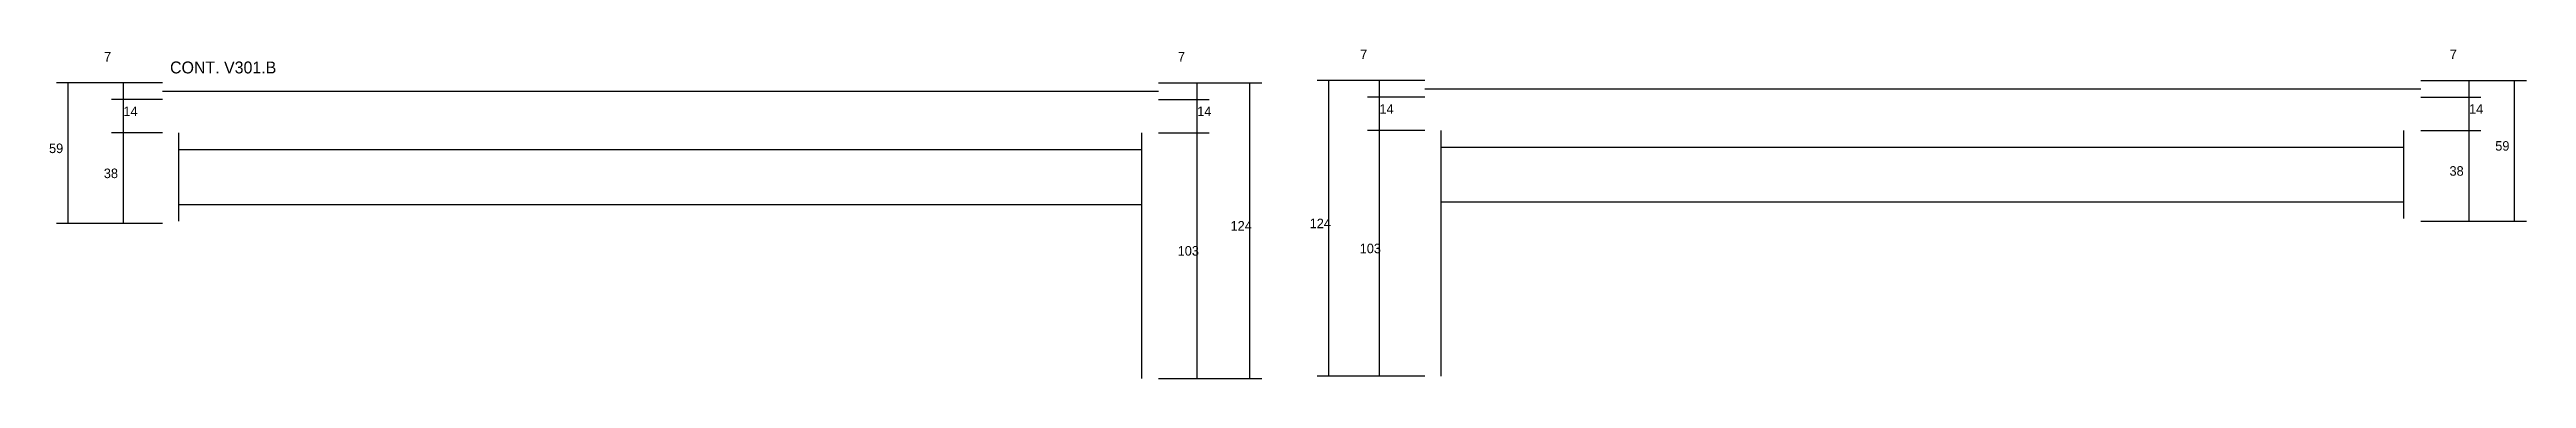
# Model space of a CAD drawing. Header units: metres. Extents: x -2848 to 21926, y -45195 to 1016.
# Drawn here: x -1711 to -672, y -1219 to -1082 of the extents above; entities that cross this region are included whole.
import ezdxf

# ---------------------------------------------------------------- set-up
doc = ezdxf.new("R2010")
doc.units = ezdxf.units.M
for name, color, linetype in [('Cota Seção (2x)', 4, 'Continuous'), ('SARR_2.2x7', 40, 'Continuous'), ('Texto Seção', 7, 'Continuous')]:
    doc.layers.add(name, color=color, linetype=linetype)

msp = doc.modelspace()

# ---------------------------------------------------------------- texts
at = {"layer": 'Cota Seção (2x)'}
for s, p in [('7', (-1688.2, -1086.6)), ('7', (-1237.5, -1086.6)), ('7', (-1161, -1085.6)), ('7', (-703.7, -1085.6)), ('14', (-1680.1, -1109.5)), ('14', (-1229.4, -1109.5)), ('14', (-1152.9, -1108.5)), ('14', (-695.6, -1108.5)), ('59', (-1711.3, -1125)), ('59', (-684.6, -1124)), ('38', (-1688.3, -1135.5)), ('38', (-703.8, -1134.5)), ('124', (-1215.4, -1157.5)), ('124', (-1182.2, -1156.5)), ('103', (-1237.6, -1168)), ('103', (-1161.2, -1167))]:
    msp.add_text(s, height=4, dxfattribs=at).set_placement(p)
at = {"layer": 'Texto Seção'}
msp.add_text('CONT. V301.B', height=5, dxfattribs=at).set_placement((-1660.5, -1091.6))

# ---------------------------------------------------------------- linework, layer by layer
at = {"layer": 'Cota Seção (2x)'}
for p, q in [((-1663.7, -1095.5), (-1708.2, -1095.5)), ((-1703.2, -1154.5), (-1703.2, -1095.5)), ((-1663.7, -1095.5), (-1685.1, -1095.5)), ((-1680.1, -1102.5), (-1680.1, -1095.5)), ((-1245.7, -1095.5), (-1202.3, -1095.5)), ((-1245.7, -1095.5), (-1224.4, -1095.5)), ((-1229.4, -1102.5), (-1229.4, -1095.5)), ((-1207.3, -1219.5), (-1207.3, -1095.5)), ((-1133.9, -1094.5), (-1179.1, -1094.5)), ((-1174.1, -1218.5), (-1174.1, -1094.5)), ((-1133.9, -1094.5), (-1157.9, -1094.5)), ((-1133.9, -1101.5), (-1157.9, -1101.5)), ((-1133.9, -1101.5), (-1157.9, -1101.5)), ((-1152.9, -1101.5), (-1152.9, -1094.5)), ((-1152.9, -1115.5), (-1152.9, -1101.5)), ((-715.9, -1094.5), (-671.5, -1094.5)), ((-715.9, -1094.5), (-690.6, -1094.5)), ((-715.9, -1101.5), (-690.6, -1101.5)), ((-715.9, -1101.5), (-690.6, -1101.5)), ((-695.6, -1101.5), (-695.6, -1094.5)), ((-695.6, -1115.5), (-695.6, -1101.5)), ((-676.5, -1153.5), (-676.5, -1094.5)), ((-1663.7, -1102.5), (-1685.1, -1102.5)), ((-1663.7, -1102.5), (-1685.1, -1102.5)), ((-1680.1, -1116.5), (-1680.1, -1102.5)), ((-1245.7, -1102.5), (-1224.4, -1102.5)), ((-1245.7, -1102.5), (-1224.4, -1102.5)), ((-1229.4, -1116.5), (-1229.4, -1102.5)), ((-1663.7, -1116.5), (-1685.1, -1116.5)), ((-1663.7, -1116.5), (-1685.1, -1116.5)), ((-1680.1, -1154.5), (-1680.1, -1116.5)), ((-1245.7, -1116.5), (-1224.4, -1116.5)), ((-1245.7, -1116.5), (-1224.4, -1116.5)), ((-1229.4, -1219.5), (-1229.4, -1116.5)), ((-1133.9, -1115.5), (-1157.9, -1115.5)), ((-1133.9, -1115.5), (-1157.9, -1115.5)), ((-1152.9, -1218.5), (-1152.9, -1115.5)), ((-715.9, -1115.5), (-690.6, -1115.5)), ((-715.9, -1115.5), (-690.6, -1115.5)), ((-695.6, -1153.5), (-695.6, -1115.5)), ((-715.9, -1153.5), (-690.6, -1153.5)), ((-715.9, -1153.5), (-671.5, -1153.5)), ((-1663.7, -1154.5), (-1708.2, -1154.5)), ((-1663.7, -1154.5), (-1685.1, -1154.5)), ((-1245.7, -1219.5), (-1224.4, -1219.5)), ((-1245.7, -1219.5), (-1202.3, -1219.5)), ((-1133.9, -1218.5), (-1179.1, -1218.5)), ((-1133.9, -1218.5), (-1157.9, -1218.5))]:
    msp.add_line(p, q, dxfattribs=at)
at = {"layer": 'SARR_2.2x7'}
for p, q in [((-1663.7, -1099), (-1407.2, -1099)), ((-1407.2, -1099), (-1245.7, -1099)), ((-1133.9, -1098), (-877.4, -1098)), ((-877.4, -1098), (-715.9, -1098)), ((-1656.8, -1153.5), (-1656.8, -1116.5)), ((-1252.7, -1219.5), (-1252.7, -1116.5)), ((-1127, -1218.5), (-1127, -1115.5)), ((-1127, -1122.5), (-960, -1122.5)), ((-959.9, -1122.5), (-722.9, -1122.5)), ((-722.9, -1152.5), (-722.9, -1115.5)), ((-1656.8, -1123.5), (-1419.7, -1123.5)), ((-1419.7, -1123.5), (-1252.7, -1123.5)), ((-1656.8, -1146.5), (-1419.7, -1146.5)), ((-1419.7, -1146.5), (-1252.7, -1146.5)), ((-1127, -1145.5), (-960, -1145.5)), ((-959.9, -1145.5), (-722.9, -1145.5))]:
    msp.add_line(p, q, dxfattribs=at)

msp.set_redraw_order([(e.dxf.handle, doc.entitydb.next_handle()) for e in msp.query("TEXT MTEXT ATTDEF DIMENSION ARC_DIMENSION")])  # texts and dimensions are drawn at this point

doc.saveas('drawing.dxf')
